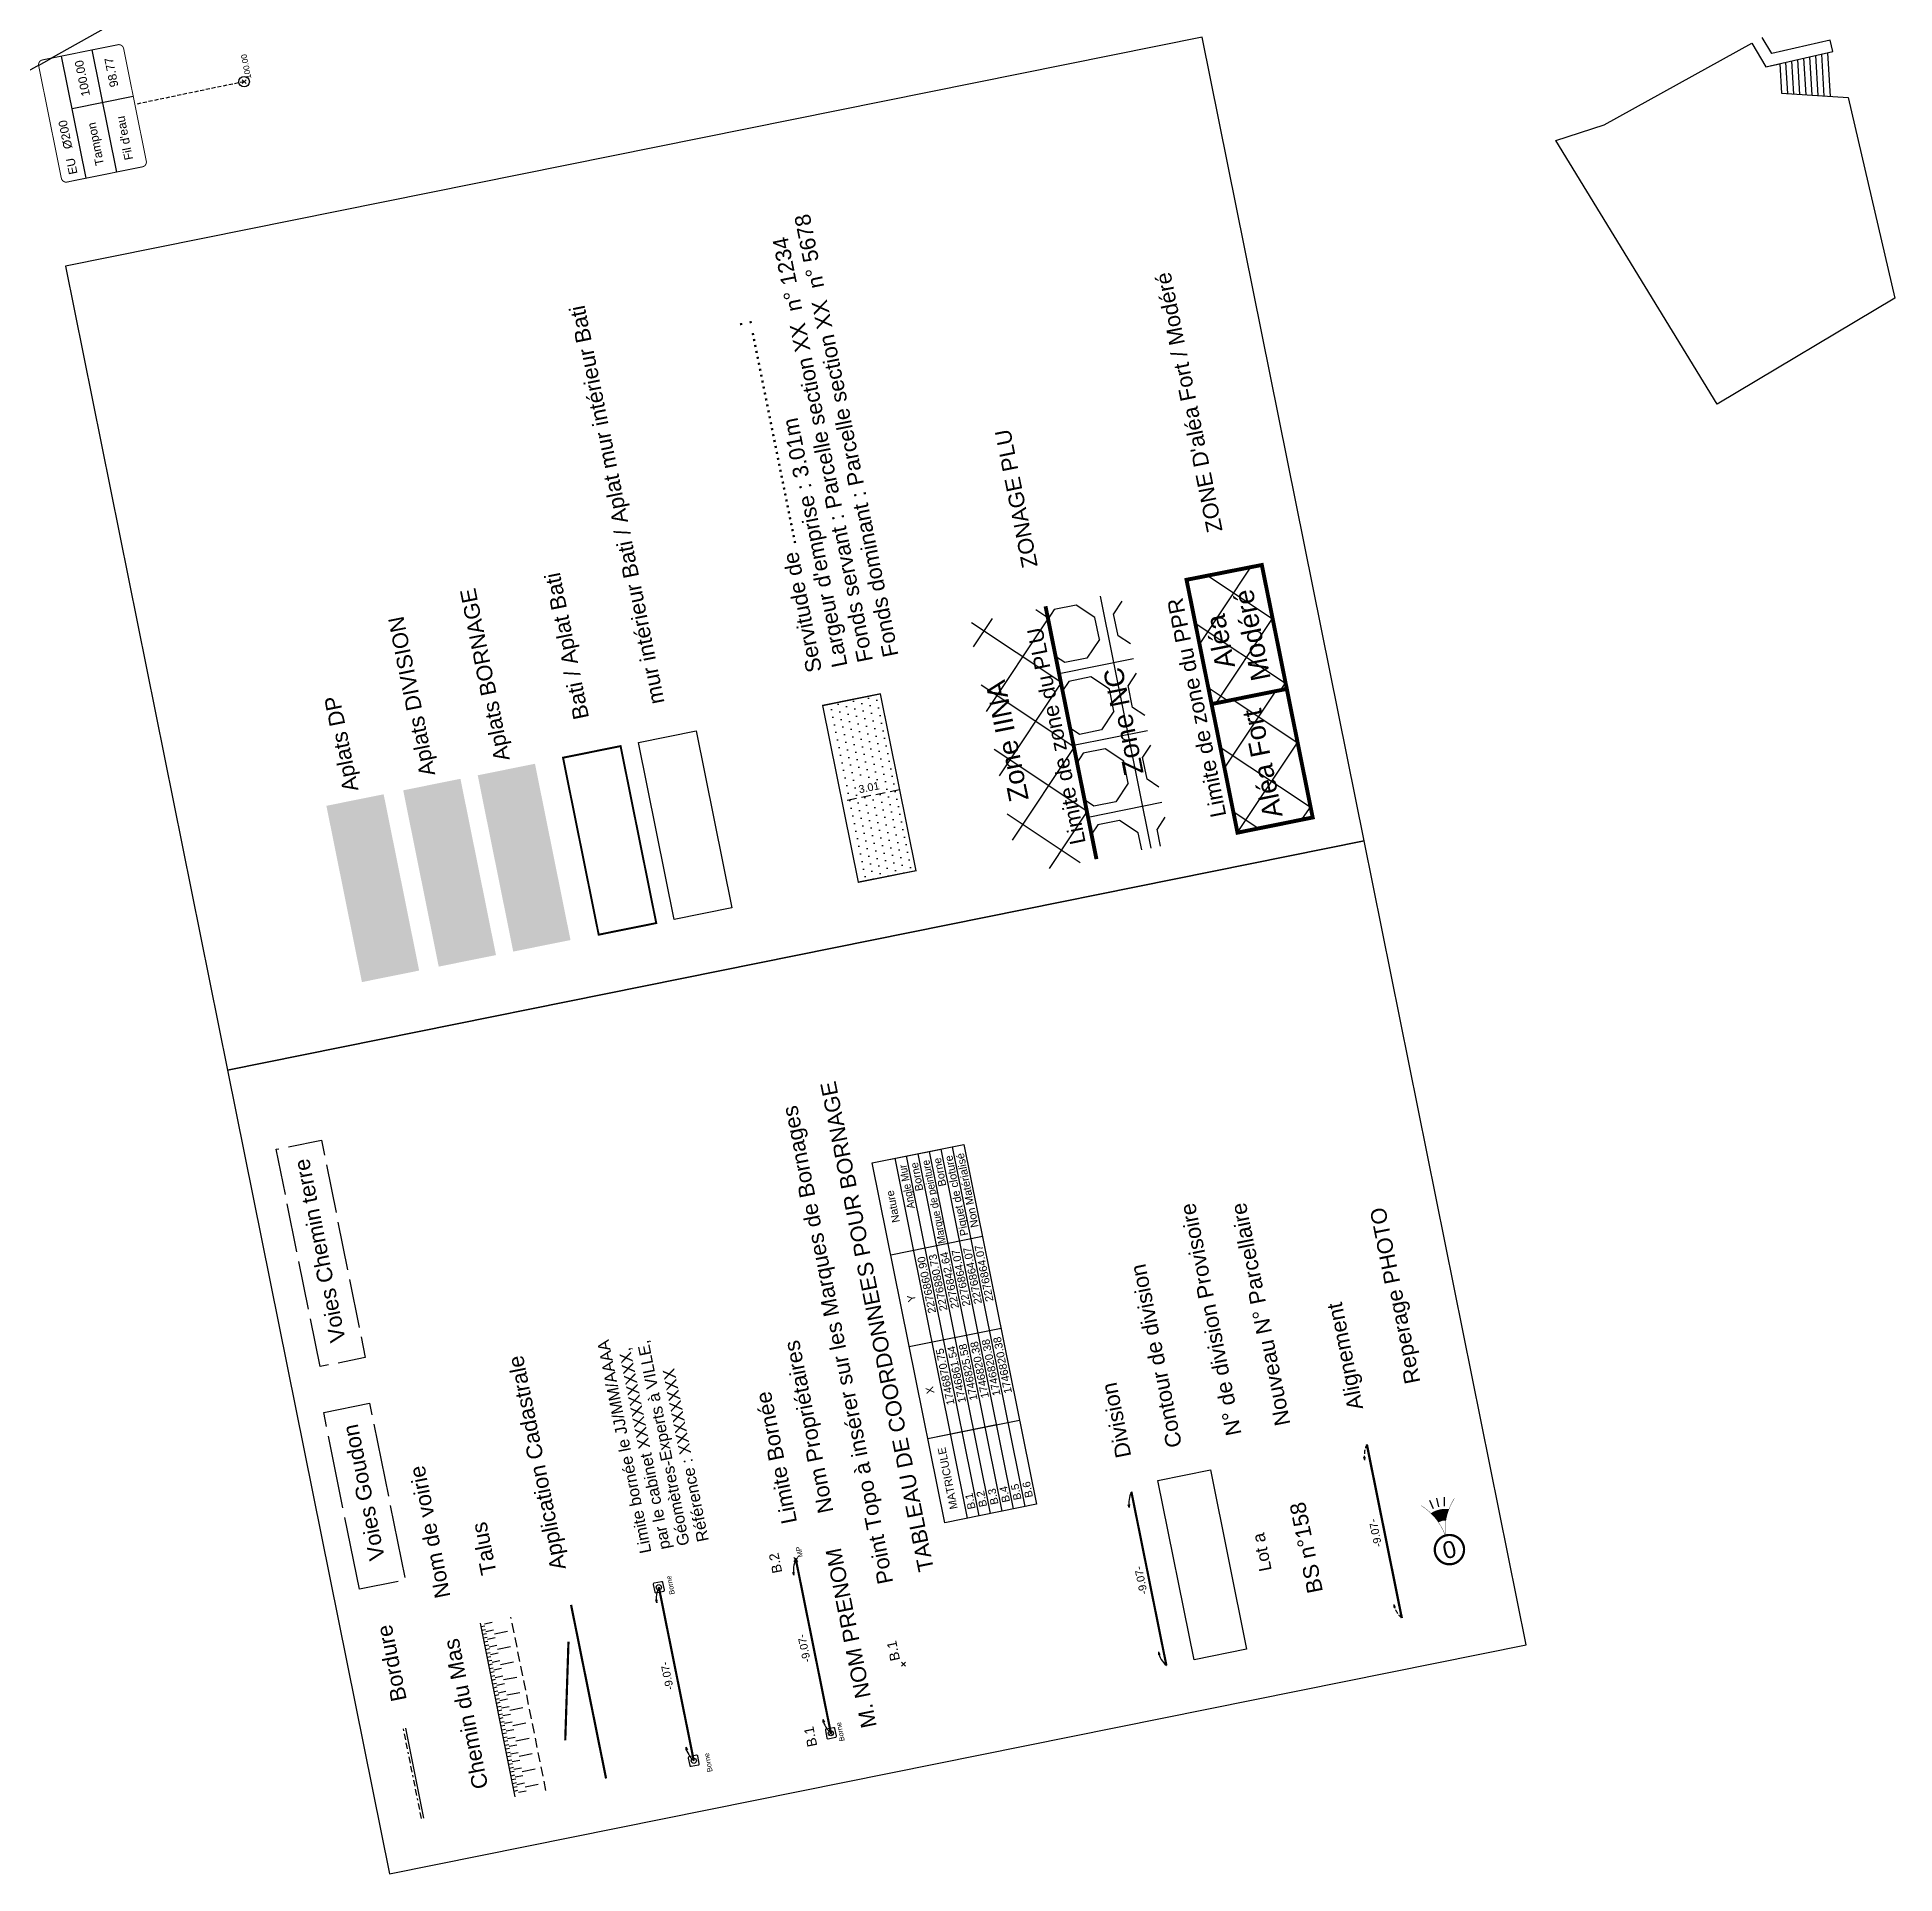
# Model space of a CAD drawing. Extents: x 947 to 1126, y 1788 to 2053.
# Drawn here: x 948.1 to 1043.3, y 1787.9 to 1882 of the extents above; entities that cross this region are included whole.
import ezdxf
from ezdxf.enums import TextEntityAlignment as Align

# ---------------------------------------------------------------- set-up
doc = ezdxf.new("R2010")
doc.units = 0
doc.header["$LTSCALE"] = 2.5
doc.header["$PDMODE"] = 3
doc.header["$PDSIZE"] = 0.1
for name, pattern in [('Bordchaussee', [1.7, 1.5, -0.2]), ('Bordchemin', [1.2, 1, -0.2]), ('BORDURE', [44.45, 12.7, -6.35, 12.7, -6.35, 0, -6.35]), ('CACH200', [0.12, 0.08, -0.04]), ('CACH500', [0.3, 0.2, -0.1]), ('CONTINU', [0]), ('FANTOME', [63.5, 31.75, -6.35, 6.35, -6.35, 6.35, -6.35])]:
    doc.linetypes.add(name, pattern=pattern)
for name, color, linetype in [('F_Bornage_Alignement', 4, 'CACH200'), ('F_Bornage_Bornes', 1, 'Continuous'), ('F_Bornage_Bornes Nouvelles', 1, 'Continuous'), ('F_Bornage_Cotation', 1, 'Continuous'), ('F_Bornage_Hachures', 7, 'Continuous'), ('F_Bornage_Limite', 1, 'Continuous'), ('F_Bornage_Nature du point', 1, 'Continuous'), ('F_Bornage_Tableau de coordonnées', 7, 'Continuous'), ('F_Bornage_Textes', 7, 'Continuous'), ('F_Cadastre_application', 252, 'FANTOME'), ('F_Cadastre_Propriétaires', 252, 'Continuous'), ('F_Division_Contours', 51, 'Continuous'), ('F_Division_Cotation', 5, 'Continuous'), ('F_Division_Hachures', 7, 'Continuous'), ('F_Division_Limite', 5, 'Continuous'), ('F_Division_Textes', 7, 'Continuous'), ('F_DP_Hachures', 7, 'Continuous'), ('F_Servitude_Contours', 255, 'Continuous'), ('F_Servitude_Cotation', 103, 'CACH500'), ('F_Servitude_Hachures', 103, 'Continuous'), ('F_Servitude_Limite', 103, 'Continuous'), ('F_Servitude_Textes', 103, 'Continuous'), ('PBO', 7, 'Continuous'), ('T_Bati', 7, 'Continuous'), ('T_Bordures_trottoir', 7, 'Continuous'), ('T_PHOTOS', 76, 'Continuous'), ('T_RES_EU_SYMBOLE', 6, 'Continuous'), ('T_RES_EU_TEXTE', 6, 'Continuous'), ('T_Talus_barbules', 32, 'Continuous'), ('T_Talus_crête', 34, 'Continuous'), ('T_Talus_Pied', 34, 'CACH500'), ('T_Textes', 7, 'Continuous'), ('T_Voies_Chemin', 7, 'Bordchemin'), ('T_Voies_Goudron', 7, 'Bordchaussee'), ('U_PLU_Hachures', 200, 'Continuous'), ('U_PLU_Limite', 200, 'Continuous'), ('U_PLU_Texte', 200, 'Continuous'), ('U_PPR_Hachures', 164, 'Continuous'), ('U_PPR_Limite', 164, 'Continuous'), ('U_PPR_Texte', 164, 'Continuous')]:
    doc.layers.add(name, color=color, linetype=linetype)
for name, color, linetype, lineweight in [('T_Végétaux', 65, 'Continuous', 0), ('TOPOALT', 7, 'Continuous', 0), ('TOPOJIS', 7, 'Continuous', 0)]:
    doc.layers.add(name, color=color, linetype=linetype, lineweight=lineweight)
doc.styles.add('Arial', font='arial.ttf')
doc.styles.add('Arial 2.0', font='arial.ttf', dxfattribs={"width": 0.99, "height": 0.4})

msp = doc.modelspace()

# ---------------------------------------------------------------- texts
at = {"layer": 'F_Bornage_Alignement', "color": 7, "ltscale": 2, "style": 'Arial'}
msp.add_text('Alignement', height=0.8, rotation=101.39656, dxfattribs=at).set_placement((1016.066, 1811.779))
at = {"layer": 'F_Bornage_Alignement', "style": 'Arial 2.0'}
msp.add_text('-9.07-', height=0.4, rotation=101.39656, dxfattribs=at).set_placement((1016.882, 1805.432), align=Align.CENTER)
at = {"layer": 'F_Bornage_Bornes', "style": 'Arial'}
msp.add_text('Point Topo à insérer sur les Marques de Bornages', height=0.8, rotation=101.39656, dxfattribs=at).set_placement((991.988, 1802.866))
at = {"layer": 'F_Bornage_Cotation', "style": 'Arial 2.0'}
msp.add_text('-9.07-', height=0.4, rotation=101.39656, dxfattribs=at).set_placement((987.613, 1799.532), align=Align.CENTER)
at = {"layer": 'F_Bornage_Cotation', "color": 3, "style": 'Arial 2.0'}
msp.add_text('-9.07-', height=0.4, rotation=101.39656, dxfattribs=at).set_placement((980.591, 1798.117), align=Align.CENTER)
at = {"layer": 'F_Bornage_Hachures', "color": 7, "style": 'Arial'}
msp.add_text('Aplats BORNAGE', height=0.8, rotation=101.39656, dxfattribs=at).set_placement((972.341, 1845.02))
at = {"layer": 'F_Bornage_Limite', "color": 7, "ltscale": 0.5, "style": 'Arial'}
msp.add_text('Limite Bornée', height=0.8, rotation=101.39656, dxfattribs=at).set_placement((985.988, 1809.251), align=Align.MIDDLE_CENTER)
at = {"layer": 'F_Bornage_Nature du point', "color": 1, "style": 'Arial'}
for s, p in [('MP', (987.358, 1804.184)), ('Borne', (989.497, 1794.755))]:
    msp.add_text(s, height=0.2646, rotation=101.53663, dxfattribs=at).set_placement(p)
at = {"layer": 'F_Bornage_Nature du point', "color": 3, "style": 'Arial'}
for p in [(980.794, 1802.271), (982.733, 1793.179)]:
    msp.add_text('Borne', height=0.2646, rotation=101.53663, dxfattribs=at).set_placement(p)
at = {"layer": 'F_Bornage_Tableau de coordonnées', "style": 'Arial'}
for s, height, p in [('TABLEAU DE COORDONNEES POUR BORNAGE', 0.8, (994.075, 1803.513)), ('B.1', 0.4, (996.206, 1806.651)), ('B.2', 0.4, (996.794, 1806.769)), ('B.3', 0.4, (997.382, 1806.888)), ('B.4', 0.4, (997.97, 1807.006)), ('B.5', 0.4, (998.559, 1807.125)), ('B.6', 0.4, (999.147, 1807.244))]:
    msp.add_text(s, height=height, rotation=101.39656, dxfattribs=at).set_placement(p)
for s, p in [('Borne', (994.414, 1824.651)), ('Piquet de cloture', (995.002, 1824.77)), ('Non Matérialisé', (995.59, 1824.889)), ('Borne', (993.237, 1824.414)), ('2276864.07', (995.362, 1819.946)), ('2276864.07', (995.95, 1820.065)), ('2276864.07', (996.539, 1820.183)), ('2276860.90', (993.598, 1819.59)), ('2276880.73', (994.186, 1819.709)), ('2276842.64', (994.774, 1819.828)), ('1746825.58', (995.722, 1815.122)), ('1746820.38', (996.311, 1815.241)), ('1746820.38', (996.899, 1815.359)), ('1746820.38', (997.487, 1815.478)), ('1746870.75', (994.546, 1814.885)), ('1746861.54', (995.134, 1815.004))]:
    msp.add_text(s, height=0.4, rotation=101.39656, dxfattribs=at).set_placement(p, align=Align.RIGHT)
at = {"layer": 'F_Bornage_Tableau de coordonnées', "style": 'Arial', "width": 0.9}
for s, p in [('Angle Mur', (992.649, 1824.296)), ('Marque de peinture', (993.826, 1824.533))]:
    msp.add_text(s, height=0.4, rotation=101.39656, dxfattribs=at).set_placement(p, align=Align.RIGHT)
at = {"layer": 'F_Bornage_Tableau de coordonnées', "style": 'Arial'}
for s, p in [('Nature', (991.966, 1822.118)), ('Y', (992.915, 1817.413)), ('X', (993.863, 1812.707)), ('MATRICULE', (994.772, 1808.198))]:
    msp.add_text(s, height=0.4, rotation=101.39656, dxfattribs=at).set_placement(p, align=Align.MIDDLE_CENTER)
at = {"layer": 'F_Bornage_Textes', "color": 7, "insert": (977.856, 1810.013), "char_height": 0.6, "width": 11.66252, "attachment_point": 2, "rotation": 101.39656, "style": 'Arial'}
msp.add_mtext('\\pxql;Limite bornée le JJ/MM/AAAA par le cabinet XXXXXXXXX, Géomètres-Experts à VILLE, Référence : XXXXXXXX', dxfattribs=at)
at = {"layer": 'F_Cadastre_application', "color": 7, "ltscale": 0.05, "style": 'Arial'}
for s, p in [('Voies Chemin terre', (962.597, 1819.861)), ('Application Cadastrale', (973.718, 1808.986)), ('Bordure', (966.277, 1798.727))]:
    msp.add_text(s, height=0.8, rotation=101.39656, dxfattribs=at).set_placement(p, align=Align.MIDDLE_CENTER)
at = {"layer": 'F_Cadastre_Propriétaires', "color": 7, "linetype": 'CONTINU', "style": 'Arial'}
msp.add_text('Nom Propriétaires', height=0.8, rotation=101.39656, dxfattribs=at).set_placement((988.272, 1810.955), align=Align.BOTTOM_CENTER)
at = {"layer": 'F_Cadastre_Propriétaires', "linetype": 'CONTINU', "style": 'Arial'}
msp.add_text('M. NOM PRENOM', height=0.8, rotation=101.39656, dxfattribs=at).set_placement((990.452, 1800.137), align=Align.BOTTOM_CENTER)
at = {"layer": 'F_Division_Cotation', "style": 'Arial 2.0'}
msp.add_text('-9.07-', height=0.4, rotation=101.39656, dxfattribs=at).set_placement((1004.869, 1803.01), align=Align.CENTER)
at = {"layer": 'F_Division_Hachures', "color": 7, "style": 'Arial'}
msp.add_text('Aplats DIVISION', height=0.8, rotation=101.39656, dxfattribs=at).set_placement((968.523, 1844.25))
at = {"layer": 'F_Division_Limite', "color": 7, "ltscale": 0.5, "style": 'Arial'}
for s, p in [('Contour de division', (1006.783, 1809.855)), ('Division', (1004.184, 1809.331))]:
    msp.add_text(s, height=0.8, rotation=101.39656, dxfattribs=at).set_placement(p)
at = {"layer": 'F_Division_Textes', "color": 7, "ltscale": 0.5, "style": 'Arial'}
for s, p in [('N° de division Provisoire ', (1009.833, 1810.47)), ('Nouveau N° Parcellaire', (1012.339, 1810.975))]:
    msp.add_text(s, height=0.8, rotation=101.39656, dxfattribs=at).set_placement(p)
at = {"layer": 'F_Division_Textes', "linetype": 'CONTINU', "style": 'Arial'}
for s, height, p in [('BS n°158', 0.8, (1013.77, 1804.766)), ('Lot a', 0.64, (1011.369, 1804.509))]:
    msp.add_text(s, height=height, rotation=101.39656, dxfattribs=at).set_placement(p, align=Align.BOTTOM_CENTER)
at = {"layer": 'F_DP_Hachures', "color": 7, "style": 'Arial'}
msp.add_text('Aplats DP', height=0.8, rotation=101.39656, dxfattribs=at).set_placement((964.587, 1843.457))
at = {"layer": 'F_Servitude_Cotation', "style": 'Arial 2.0', "width": 0.99}
msp.add_text('3.01', height=0.4, rotation=11.39656, dxfattribs=at).set_placement((990.7, 1843.784), align=Align.TOP_CENTER)
at = {"layer": 'F_Servitude_Textes', "color": 7, "insert": (987.552, 1849.404), "char_height": 0.8, "width": 23.31872, "attachment_point": 1, "rotation": 101.39656, "style": 'Arial'}
msp.add_mtext("Servitude de .................................... :\\PLargeur d'emprise : 3.01m\\PFonds servant : Parcelle section XX  n° 1234 Fonds dominant : Parcelle section XX  n° 5678", dxfattribs=at)
at = {"layer": 'T_Bati', "linetype": 'Continuous', "style": 'Arial'}
for s, p in [('mur intérieur Bati / Aplat mur intérieur Bati', (980.27, 1847.937)), ('Bati / Aplat Bati', (976.402, 1847.157))]:
    msp.add_text(s, height=0.8, rotation=101.39656, dxfattribs=at).set_placement(p)
at = {"layer": 'T_Talus_Pied', "color": 7, "style": 'Arial'}
msp.add_text('Talus', height=0.8, rotation=101.39656, dxfattribs=at).set_placement((971.007, 1804.595), align=Align.MIDDLE_CENTER)
at = {"layer": 'T_Textes', "style": 'Arial'}
msp.add_text('Nom de voirie', height=0.8, rotation=101.24666, dxfattribs=at).set_placement((968.238, 1805.446), align=Align.MIDDLE_CENTER)
msp.add_text('Chemin du Mas', height=0.8, rotation=101.24666, dxfattribs=at).set_placement((970.707, 1796.253), align=Align.BOTTOM_CENTER)
at = {"layer": 'T_Voies_Goudron', "color": 7, "ltscale": 0.05, "style": 'Arial'}
msp.add_text('Voies Goudon', height=0.8, rotation=101.39656, dxfattribs=at).set_placement((964.85, 1807.474), align=Align.MIDDLE_CENTER)
at = {"layer": 'T_Végétaux', "color": 7, "style": 'Arial'}
msp.add_text('Reperage PHOTO', height=0.8, rotation=101.39656, dxfattribs=at).set_placement((1018.993, 1813.123))
at = {"layer": 'U_PLU_Texte', "color": 7, "style": 'Arial'}
msp.add_text('ZONAGE PLU', height=0.8, rotation=101.39656, dxfattribs=at).set_placement((999.39, 1854.928))
at = {"layer": 'U_PLU_Texte', "linetype": 'CACH500', "style": 'Arial'}
for s, height, p in [('Limite de zone du PLU', 0.8, (1001.848, 1840.754)), ('Zone NC', 1, (1004.818, 1844.324)), ('Zone IINA', 1, (998.93, 1842.977))]:
    msp.add_text(s, height=height, rotation=101.39653, dxfattribs=at).set_placement(p)
at = {"layer": 'U_PPR_Texte', "color": 7, "style": 'Arial'}
msp.add_text("ZONE D'aléa Fort / Modéré", height=0.8, rotation=101.39656, dxfattribs=at).set_placement((1008.861, 1856.737))
at = {"layer": 'U_PPR_Texte', "linetype": 'CACH500', "style": 'Arial'}
for s, height, p in [('Limite de zone du PPR', 0.8, (1009.051, 1842.144)), ('Aléa Fort', 1, (1011.94, 1842.127))]:
    msp.add_text(s, height=height, rotation=101.39653, dxfattribs=at).set_placement(p)
at = {"layer": 'U_PPR_Texte', "color": 30, "insert": (1008.703, 1848.692), "char_height": 1, "width": 4.61846, "attachment_point": 1, "rotation": 101.39653, "style": 'Arial'}
msp.add_mtext('\\pxqc;Aléa Modéré', dxfattribs=at)

# ---------------------------------------------------------------- blocks, each defined once
blk = doc.blocks.new('oeil')
blk.add_hatch(color=256).paths.add_polyline_path([(1.323, 0.361, -0.04472), (1, 0.186, -0.134369), (1.006, -0.08, -0.04472), (1.335, -0.243, 0.180172)])
at = {"const_width": 0.0115, "flags": 128}
for points in [[(0.518, 0.043, 0.161005), (1.66, 0.643)], [(1.683, -0.511, 0.161005), (0.518, 0.043)]]:
    blk.add_lwpolyline(points, format="xyb", dxfattribs=at)
at = {"const_width": 0.0769, "flags": 128}
blk.add_lwpolyline([(-0.01, 0.5, 1), (0.01, -0.5, 1)], format="xyb", close=True, dxfattribs=at)
at = {"flags": 128}
for points in [[(1.475, 0.255), (1.777, 0.321)], [(1.498, 0.063), (1.808, 0.069)], [(1.483, -0.13), (1.788, -0.185)]]:
    blk.add_lwpolyline(points, dxfattribs=at)
for radius, start, end in [(0.503, 345.84546, 16.45725), (0.865, 340.72436, 21.57835)]:
    blk.add_arc((0.518, 0.043), radius, start, end)
at = {"style": 'Arial'}
blk.add_attdef('NUMERO', text='', height=0.577, rotation=271.15135, dxfattribs=at).set_placement((0, 0), align=Align.MIDDLE)
blk = doc.blocks.new('u014')
at = {"color": 0}
blk.add_line((0, 0), (0, 0), dxfattribs=at)
blk.add_circle((0, 0), 0.3, dxfattribs=at)
blk = doc.blocks.new('PointTopo')
at = {"color": 0}
blk.add_point((0, 0), dxfattribs=at)
at = {"layer": 'TOPOALT', "style": 'Arial'}
blk.add_attdef('ALT', (0.125, -0.125), '', height=0.375, dxfattribs=at)
blk = doc.blocks.new('Flèche gauche')
at = {"color": 0}
for q in [(0.611, 0.288), (0.617, 0.215)]:
    blk.add_line((0.767, 0.264), q, dxfattribs=at)
blk.add_arc((0.77, -0.993), 1.257, 90.16687, 127.79374, dxfattribs=at)
blk = doc.blocks.new('Flèche droite')
at = {"color": 0}
for q in [(-0.611, 0.288), (-0.617, 0.215)]:
    blk.add_line((-0.767, 0.264), q, dxfattribs=at)
blk.add_arc((-0.77, -0.993), 1.257, 52.20626, 89.83313, dxfattribs=at)
blk = doc.blocks.new('T009')
at = {"color": 0}
for p, q in [((-0.1, 0), (-0.25, 0)), ((0, 0.1), (0, 0.25)), ((0, 0), (0, 0)), ((0.1, 0), (0.25, 0)), ((0, -0.1), (0, -0.25))]:
    blk.add_line(p, q, dxfattribs=at)
blk.add_circle((0, 0), 0.1, dxfattribs=at)
blk = doc.blocks.new('t026')
at = {"color": 0}
blk.add_lwpolyline([(0.166263, -0.126408), (0.166415, 0.126208, 0.414214), (0.126408, 0.166263), (-0.126208, 0.166415, 0.414214), (-0.166263, 0.126408), (-0.166415, -0.126208, 0.414214), (-0.126408, -0.166263), (0.126208, -0.166415, 0.414214)], format="xyb", close=True, dxfattribs=at)
at = {"const_width": 0.00005}
blk.add_lwpolyline([(-0.000025, 0, 1), (0.000025, 0, 1)], format="xyb", close=True, dxfattribs=at)
at = {"color": 0}
blk.add_circle((0, 0), 0.08865, dxfattribs=at)
blk = doc.blocks.new('Cadre_reseau')
blk.add_wipeout([(-6.38, -3.94), (-6.25, -4.28), (-5.88, -4.44), (5.88, -4.44), (6.28, -4.27), (6.38, -3.94), (6.38, 3.94), (6.23, 4.3), (5.88, 4.44), (-5.88, 4.44), (-6.23, 4.28), (-6.38, 3.94)])
at = {"linetype": 'Continuous', "const_width": 0.1, "flags": 128}
blk.add_lwpolyline([(6.38, -3.94), (6.38, 3.94, 0.414213), (5.88, 4.44), (-5.88, 4.44, 0.414203), (-6.38, 3.94), (-6.38, -3.94, 0.414224), (-5.88, -4.44), (5.88, -4.44, 0.414214)], format="xyb", close=True, dxfattribs=at)
at = {"linetype": 'Continuous', "flags": 128}
for points in [[(-6.38, 1.94), (6.38, 1.94)], [(0.87, -4.44), (0.87, 1.94)], [(-6.38, -1.25), (6.38, -1.25)]]:
    blk.add_lwpolyline(points, dxfattribs=at)
at = {"style": 'Arial'}
blk.add_text("Fil d'eau", height=0.875, rotation=359.998, dxfattribs=at).set_placement((-5.42, -3.16))
at = {"color": 0, "style": 'Arial'}
for tag, p in [('TYPE', (-5.74, 2.72)), ('000', (-3.08, 2.72))]:
    blk.add_attdef(tag, p, '', height=0.875, rotation=360, dxfattribs=at)
at = {"style": 'Arial'}
for tag, p in [('TAMPON', (-3.14, 0.31)), ('ALT', (3.73, 0.31)), ('FE', (3.73, -2.73))]:
    blk.add_attdef(tag, text='', height=0.875, rotation=360, dxfattribs=at).set_placement(p, align=Align.MIDDLE_CENTER)

# ---------------------------------------------------------------- hatches: boundary and pattern name
at = {"layer": 'F_Bornage_Hachures'}
h = msp.add_hatch(color=131, dxfattribs=at)
h.dxf.hatch_style = 1
h.paths.add_polyline_path([(970.695, 1844.208), (971.124, 1842.079), (974.057, 1842.671), (973.628, 1844.799)])
h = msp.add_hatch(color=231, dxfattribs=at)
h.dxf.hatch_style = 1
h.paths.add_polyline_path([(971.124, 1842.079), (971.588, 1839.779), (974.521, 1840.37), (974.057, 1842.671)])
h = msp.add_hatch(color=101, dxfattribs=at)
h.dxf.hatch_style = 1
h.paths.add_polyline_path([(971.588, 1839.779), (972.091, 1837.284), (975.024, 1837.876), (974.521, 1840.37)])
h = msp.add_hatch(color=31, dxfattribs=at)
h.dxf.hatch_style = 1
h.paths.add_polyline_path([(972.091, 1837.284), (972.515, 1835.178), (975.448, 1835.769), (975.024, 1837.876)])
at = {"layer": 'F_Division_Hachures'}
h = msp.add_hatch(color=131, dxfattribs=at)
h.dxf.hatch_style = 1
h.paths.add_polyline_path([(966.877, 1843.438), (967.306, 1841.31), (970.239, 1841.901), (969.81, 1844.029)])
h = msp.add_hatch(color=231, dxfattribs=at)
h.dxf.hatch_style = 1
h.paths.add_polyline_path([(967.306, 1841.31), (967.769, 1839.01), (970.703, 1839.601), (970.239, 1841.901)])
h = msp.add_hatch(color=101, dxfattribs=at)
h.dxf.hatch_style = 1
h.paths.add_polyline_path([(967.769, 1839.01), (968.272, 1836.515), (971.206, 1837.106), (970.703, 1839.601)])
h = msp.add_hatch(color=31, dxfattribs=at)
h.dxf.hatch_style = 1
h.paths.add_polyline_path([(968.272, 1836.515), (968.697, 1834.408), (971.63, 1834.999), (971.206, 1837.106)])
at = {"layer": 'F_DP_Hachures'}
h = msp.add_hatch(color=131, dxfattribs=at)
h.dxf.hatch_style = 1
h.paths.add_polyline_path([(962.942, 1842.645), (963.371, 1840.516), (966.304, 1841.108), (965.875, 1843.236)])
h = msp.add_hatch(color=231, dxfattribs=at)
h.dxf.hatch_style = 1
h.paths.add_polyline_path([(963.371, 1840.516), (963.834, 1838.216), (966.768, 1838.808), (966.304, 1841.108)])
h = msp.add_hatch(color=101, dxfattribs=at)
h.dxf.hatch_style = 1
h.paths.add_polyline_path([(963.834, 1838.216), (964.337, 1835.721), (967.27, 1836.313), (966.768, 1838.808)])
h = msp.add_hatch(color=31, dxfattribs=at)
h.dxf.hatch_style = 1
h.paths.add_polyline_path([(964.337, 1835.721), (964.762, 1833.615), (967.695, 1834.206), (967.27, 1836.313)])
at = {"layer": 'F_Servitude_Hachures'}
h = msp.add_hatch(dxfattribs=at)
h.set_pattern_fill('DOTS', color=256, scale=0.25, angle=101.39656)
h.set_pattern_definition([(101.39656, (908.61575, 1867.84884), (-0.4282608, 0.116103), [0, -0.396875])])
h.paths.add_polyline_path([(988.377, 1847.753), (990.194, 1838.741), (993.127, 1839.332), (991.308, 1848.355)])
at = {"layer": 'U_PLU_Hachures'}
h = msp.add_hatch(dxfattribs=at)
h.set_pattern_fill('POS', color=256, scale=0.75, angle=101.39656)
h.set_pattern_definition([(101.3966, (886.1826, 1956.4425), (-3.67606, -0.740995), []), (191.3966, (886.1826, 1956.4425), (0.740995, -3.67606), []), (101.3966, (885.446, 1957.621), (-3.67606, -0.740995), [1.14805, -2.60195]), (101.3966, (882.729, 1957.0735), (-3.67606, -0.740995), [1.14805, -2.60195]), (146.3966, (885.219, 1958.7466), (-2.93507, -4.41706), [1.14805, -4.15525]), (146.3966, (883.685, 1956.438), (-2.93507, -4.41706), [1.14805, -4.15525]), (146.3966, (881.543, 1958.0056), (-2.93507, -4.41706), [1.14805, -4.15525]), (146.3966, (880.009, 1955.697), (-2.93507, -4.41706), [1.14805, -4.15525]), (191.3966, (884.263, 1959.382), (0.740995, -3.67606), [1.14805, -2.60195]), (191.3966, (884.8106, 1956.665), (0.740995, -3.67606), [1.14805, -2.60195]), (236.3966, (883.1375, 1959.155), (4.41706, -2.93507), [1.14805, -4.15525]), (236.3966, (885.446, 1957.621), (4.41706, -2.93507), [1.14805, -4.15525]), (236.3966, (879.4615, 1958.414), (4.41706, -2.93507), [1.14805, -4.15525]), (236.3966, (881.77, 1956.88), (4.41706, -2.93507), [1.14805, -4.15525])])
h.paths.add_polyline_path([(1002.397, 1839.914), (999.794, 1852.824), (1003.609, 1853.593), (1006.177, 1840.676)])
h = msp.add_hatch(dxfattribs=at)
h.set_pattern_fill('ANSI37', color=256, scale=0.75, angle=101.39656)
h.set_pattern_definition([(146.3966, (886.1826, 1956.4425), (-1.317883, -1.983315), []), (236.3966, (886.1826, 1956.4425), (1.983315, -1.317883), [])])
h.paths.add_polyline_path([(1002.397, 1839.914), (999.8, 1852.797), (995.846, 1852), (998.443, 1839.117)])
at = {"layer": 'U_PPR_Hachures'}
h = msp.add_hatch(dxfattribs=at)
h.set_pattern_fill('ANSI37', color=30, scale=0.75, angle=101.39656)
h.set_pattern_definition([(146.3966, (905.7076, 1873.868), (-1.31788, -1.983315), []), (236.3966, (905.7076, 1873.868), (1.983315, -1.31788), [])])
h.paths.add_polyline_path([(1008.294, 1847.857), (1007.014, 1854.204), (1010.868, 1854.981), (1012.147, 1848.634)])
h = msp.add_hatch(dxfattribs=at)
h.set_pattern_fill('ANSI37', color=256, scale=0.75, angle=101.39656)
h.set_pattern_definition([(146.3966, (906.987, 1867.5205), (-1.31788, -1.983315), []), (236.3966, (906.987, 1867.5205), (1.983315, -1.31788), [])])
h.paths.add_polyline_path([(1009.622, 1841.27), (1008.294, 1847.857), (1012.147, 1848.634), (1013.402, 1842.032)])

# ---------------------------------------------------------------- linework, layer by layer
at = {"linetype": 'CONTINU'}
for points in [[(1016.106, 1840.846), (1007.807, 1882.018), (949.578, 1870.281), (957.877, 1829.109)], [(1024.405, 1799.674), (1016.106, 1840.846), (957.877, 1829.109), (966.176, 1787.937)]]:
    msp.add_lwpolyline(points, close=True, dxfattribs=at)
at = {"layer": 'F_Bornage_Alignement', "ltscale": 2, "const_width": 0.12, "flags": 128}
msp.add_lwpolyline([(1018.041, 1801.038), (1016.249, 1809.931)], dxfattribs=at)
at = {"layer": 'F_Bornage_Limite', "ltscale": 0.5, "const_width": 0.113, "flags": 128}
msp.add_lwpolyline([(988.788, 1795.142), (986.996, 1804.035)], dxfattribs=at)
at = {"layer": 'F_Bornage_Limite', "color": 3, "ltscale": 0.5, "const_width": 0.113, "flags": 128}
msp.add_lwpolyline([(981.767, 1793.726), (979.974, 1802.62)], dxfattribs=at)
at = {"layer": 'F_Bornage_Tableau de coordonnées'}
for p, q in [((990.904, 1824.352), (994.433, 1825.063)), ((995.795, 1806.16), (992.08, 1824.589)), ((996.383, 1806.278), (992.668, 1824.708)), ((996.971, 1806.397), (993.256, 1824.826)), ((997.559, 1806.515), (993.845, 1824.945)), ((998.148, 1806.634), (994.433, 1825.063)), ((998.736, 1806.753), (995.021, 1825.182)), ((991.852, 1819.647), (996.557, 1820.595)), ((992.801, 1814.941), (997.506, 1815.89)), ((993.749, 1810.236), (998.454, 1811.184)), ((993.749, 1810.236), (997.278, 1810.947))]:
    msp.add_line(p, q, dxfattribs=at)
at = {"layer": 'F_Bornage_Tableau de coordonnées', "flags": 128}
msp.add_lwpolyline([(994.619, 1805.923), (990.904, 1824.352), (995.609, 1825.3), (999.324, 1806.871)], close=True, dxfattribs=at)
at = {"layer": 'F_Cadastre_application', "ltscale": 0.05, "const_width": 0.113, "flags": 128}
msp.add_lwpolyline([(977.271, 1792.82), (975.478, 1801.713)], dxfattribs=at)
at = {"layer": 'F_Division_Contours', "flags": 128}
msp.add_lwpolyline([(1007.397, 1798.903), (1005.547, 1808.083), (1008.239, 1808.626), (1010.089, 1799.445)], close=True, dxfattribs=at)
at = {"layer": 'F_Division_Limite', "ltscale": 0.5, "const_width": 0.113, "flags": 128}
msp.add_lwpolyline([(1005.979, 1798.607), (1004.186, 1807.5)], dxfattribs=at)
at = {"layer": 'F_Division_Limite', "color": 3, "ltscale": 0.5, "const_width": 0.113, "flags": 128}
msp.add_lwpolyline([(975.179, 1794.771), (975.345, 1799.831)], dxfattribs=at)
at = {"layer": 'F_Servitude_Contours', "linetype": 'Continuous', "flags": 128}
msp.add_lwpolyline([(990.197, 1838.726), (988.37, 1847.791), (991.318, 1848.385), (993.146, 1839.32)], close=True, dxfattribs=at)
at = {"layer": 'F_Servitude_Cotation'}
msp.add_line((992.311, 1843.462), (989.362, 1842.868), dxfattribs=at)
at = {"layer": 'F_Servitude_Limite', "const_width": 0.06, "flags": 128}
msp.add_lwpolyline([(991.318, 1848.385), (993.146, 1839.32), (990.197, 1838.726), (988.37, 1847.791)], close=True, dxfattribs=at)
at = {"layer": 'PBO', "flags": 128}
for points in [[(1028.405, 1877.53), (1035.979, 1881.713), (1036.697, 1880.497), (1037.409, 1880.658), (1037.502, 1879.148), (1040.902, 1878.919), (1043.301, 1868.649), (1034.205, 1863.22), (1025.925, 1876.733), (1028.405, 1877.53)], [(1035.979, 1881.713), (1036.697, 1880.497), (1040.127, 1881.275), (1039.994, 1881.861), (1036.991, 1881.179), (1036.502, 1882.006)]]:
    msp.add_lwpolyline(points, dxfattribs=at)
at = {"layer": 'PBO'}
for points in [[(1037.814, 1879.127), (1037.715, 1880.728)], [(1038.126, 1879.106), (1038.021, 1880.797)], [(1038.438, 1879.085), (1038.328, 1880.867)], [(1038.75, 1879.064), (1038.634, 1880.937)], [(1039.062, 1879.043), (1038.94, 1881.006)], [(1039.373, 1879.022), (1039.246, 1881.076)], [(1039.685, 1879.001), (1039.553, 1881.145)], [(1039.997, 1878.98), (1039.859, 1881.215)]]:
    msp.add_lwpolyline(points, dxfattribs=at)
at = {"layer": 'T_Bati', "linetype": 'Continuous', "flags": 128}
msp.add_lwpolyline([(980.761, 1836.824), (978.934, 1845.889), (981.883, 1846.483), (983.71, 1837.418)], close=True, dxfattribs=at)
at = {"layer": 'T_Bati', "linetype": 'Continuous', "const_width": 0.1, "flags": 128}
msp.add_lwpolyline([(976.892, 1836.044), (975.065, 1845.109), (978.014, 1845.703), (979.841, 1836.638)], close=True, dxfattribs=at)
at = {"layer": 'T_Bordures_trottoir', "linetype": 'BORDURE', "ltscale": 0.01, "flags": 128}
msp.add_lwpolyline([(967.816, 1790.77), (966.886, 1795.382)], dxfattribs=at)
at = {"layer": 'T_Bordures_trottoir', "flags": 128}
msp.add_lwpolyline([(967.933, 1790.794), (967.004, 1795.406)], dxfattribs=at)
at = {"layer": 'T_RES_EU_TEXTE', "linetype": 'CACH200'}
msp.add_line((958.727, 1879.738), (950.957, 1878.114), dxfattribs=at)
at = {"layer": 'T_Talus_barbules'}
for p, q in [((971.039, 1800.745), (971.431, 1800.824)), ((970.863, 1800.607), (971.059, 1800.647)), ((970.902, 1800.411), (971.098, 1800.451)), ((970.942, 1800.215), (971.138, 1800.255)), ((970.981, 1800.019), (971.177, 1800.059)), ((971.021, 1799.823), (971.217, 1799.863)), ((971.118, 1800.353), (971.51, 1800.432)), ((971.197, 1799.961), (971.589, 1800.04)), ((971.549, 1800.236), (972.217, 1800.37)), ((971.06, 1799.627), (971.256, 1799.667)), ((971.1, 1799.431), (971.296, 1799.471)), ((971.139, 1799.235), (971.335, 1799.274)), ((971.179, 1799.039), (971.375, 1799.078)), ((971.218, 1798.843), (971.414, 1798.882)), ((971.276, 1799.569), (971.668, 1799.648)), ((971.355, 1799.176), (971.747, 1799.255)), ((971.708, 1799.452), (972.375, 1799.586)), ((971.258, 1798.647), (971.454, 1798.686)), ((971.297, 1798.451), (971.493, 1798.49)), ((971.337, 1798.255), (971.533, 1798.294)), ((971.376, 1798.059), (971.572, 1798.098)), ((971.434, 1798.784), (971.826, 1798.863)), ((971.513, 1798.392), (971.905, 1798.471)), ((971.592, 1798), (971.984, 1798.079)), ((971.866, 1798.667), (972.533, 1798.802)), ((972.024, 1797.883), (972.691, 1798.018)), ((971.416, 1797.863), (971.612, 1797.902)), ((971.455, 1797.666), (971.651, 1797.706)), ((971.495, 1797.47), (971.691, 1797.51)), ((971.534, 1797.274), (971.73, 1797.314)), ((971.574, 1797.078), (971.77, 1797.118)), ((971.671, 1797.608), (972.063, 1797.687)), ((971.75, 1797.216), (972.142, 1797.295)), ((972.182, 1797.099), (972.849, 1797.233)), ((971.613, 1796.882), (971.809, 1796.922)), ((971.653, 1796.686), (971.849, 1796.726)), ((971.692, 1796.49), (971.888, 1796.53)), ((971.732, 1796.294), (971.928, 1796.334)), ((971.771, 1796.098), (971.968, 1796.138)), ((971.829, 1796.824), (972.221, 1796.903)), ((971.908, 1796.432), (972.3, 1796.511)), ((971.987, 1796.04), (972.379, 1796.119)), ((972.34, 1796.315), (973.007, 1796.449)), ((971.811, 1795.902), (972.007, 1795.941)), ((971.85, 1795.706), (972.047, 1795.745)), ((971.89, 1795.51), (972.086, 1795.549)), ((971.93, 1795.314), (972.126, 1795.353)), ((971.969, 1795.118), (972.165, 1795.157)), ((972.066, 1795.647), (972.458, 1795.726)), ((972.145, 1795.255), (972.537, 1795.334)), ((972.498, 1795.53), (973.165, 1795.665)), ((972.009, 1794.922), (972.205, 1794.961)), ((972.048, 1794.726), (972.244, 1794.765)), ((972.088, 1794.53), (972.284, 1794.569)), ((972.127, 1794.334), (972.323, 1794.373)), ((972.167, 1794.137), (972.363, 1794.177)), ((972.224, 1794.863), (972.617, 1794.942)), ((972.303, 1794.471), (972.696, 1794.55)), ((972.382, 1794.079), (972.775, 1794.158)), ((972.656, 1794.746), (973.323, 1794.881)), ((972.206, 1793.941), (972.402, 1793.981)), ((972.246, 1793.745), (972.442, 1793.785)), ((972.285, 1793.549), (972.481, 1793.589)), ((972.325, 1793.353), (972.521, 1793.393)), ((972.364, 1793.157), (972.56, 1793.197)), ((972.462, 1793.687), (972.854, 1793.766)), ((972.541, 1793.295), (972.933, 1793.374)), ((972.814, 1793.962), (973.482, 1794.096)), ((972.972, 1793.178), (973.64, 1793.312)), ((972.404, 1792.961), (972.6, 1793.001)), ((972.443, 1792.765), (972.639, 1792.805)), ((972.483, 1792.569), (972.679, 1792.609)), ((972.522, 1792.373), (972.718, 1792.412)), ((972.562, 1792.177), (972.758, 1792.216)), ((972.62, 1792.903), (973.012, 1792.982)), ((972.699, 1792.51), (973.091, 1792.59)), ((973.13, 1792.393), (973.798, 1792.528)), ((972.778, 1792.118), (973.17, 1792.197))]:
    msp.add_line(p, q, dxfattribs=at)
at = {"layer": 'T_Talus_crête', "flags": 128}
msp.add_lwpolyline([(972.621, 1791.883), (970.829, 1800.776)], dxfattribs=at)
at = {"layer": 'T_Talus_Pied', "flags": 128}
msp.add_lwpolyline([(974.191, 1792.199), (972.398, 1801.092)], dxfattribs=at)
at = {"layer": 'T_Voies_Chemin', "flags": 128}
msp.add_lwpolyline([(962.619, 1813.916), (960.375, 1825.051), (962.688, 1825.517), (964.932, 1814.382)], close=True, dxfattribs=at)
at = {"layer": 'T_Voies_Goudron', "flags": 128}
msp.add_lwpolyline([(964.631, 1802.516), (962.804, 1811.576), (965.158, 1812.05), (966.984, 1802.99)], close=True, dxfattribs=at)
at = {"layer": 'U_PLU_Limite', "linetype": 'CACH500', "ltscale": 2, "const_width": 0.2, "flags": 128}
msp.add_lwpolyline([(999.786, 1852.865), (1002.397, 1839.914)], dxfattribs=at)
at = {"layer": 'U_PPR_Limite', "linetype": 'CACH500', "ltscale": 2, "const_width": 0.2, "flags": 128}
msp.add_lwpolyline([(1009.622, 1841.27), (1013.475, 1842.047), (1010.868, 1854.981), (1007.011, 1854.222)], close=True, dxfattribs=at)
msp.add_lwpolyline([(1008.294, 1847.857), (1012.147, 1848.634)], dxfattribs=at)

# ---------------------------------------------------------------- block references
at = {"layer": 'F_Bornage_Alignement', "rotation": 101.3965643591513}
for name, p in [('Flèche droite', (1016.249, 1809.931)), ('Flèche gauche', (1018.041, 1801.038))]:
    msp.add_blockref(name, p, dxfattribs=at)
at = {"layer": 'F_Bornage_Bornes'}
ref = msp.add_blockref('PointTopo', (986.996, 1804.035), dxfattribs=dict(at, rotation=317.0443508477522))
ref.add_attrib('MAT', 'B.2', (986.3, 1803.389), dxfattribs={"height": 0.5, "rotation": 101.39656, "style": 'Arial'})
at = {"layer": 'F_Bornage_Bornes', "color": 3, "xscale": 1.5, "yscale": 1.5, "zscale": 1.5, "rotation": 101.3965643591513}
for p in [(979.974, 1802.62), (981.767, 1793.726)]:
    msp.add_blockref('t026', p, dxfattribs=at)
at = {"layer": 'F_Bornage_Bornes'}
ref = msp.add_blockref('PointTopo', (992.508, 1798.681), dxfattribs=dict(at, rotation=317.0443508477522))
ref.add_attrib('MAT', 'B.1', (992.336, 1798.895), dxfattribs={"height": 0.5, "rotation": 101.39656, "style": 'Arial'})
ref = msp.add_blockref('PointTopo', (988.788, 1795.142), dxfattribs=dict(at, rotation=317.0443508477522))
ref.add_attrib('MAT', 'B.1', (988.093, 1794.496), dxfattribs={"height": 0.5, "rotation": 101.39656, "style": 'Arial'})
at = {"layer": 'F_Bornage_Bornes Nouvelles', "color": 1, "xscale": 0.3, "yscale": 0.3, "zscale": 0.3, "rotation": 101.3965643591513}
msp.add_blockref('T009', (986.996, 1804.035), dxfattribs=at)
at = {"layer": 'F_Bornage_Bornes Nouvelles', "xscale": 1.5, "yscale": 1.5, "zscale": 1.5, "rotation": 101.3965643591513}
msp.add_blockref('t026', (988.788, 1795.142), dxfattribs=at)
at = {"layer": 'F_Bornage_Cotation', "rotation": 101.3965643591513}
for name, p in [('Flèche droite', (986.996, 1804.035)), ('Flèche gauche', (988.788, 1795.142))]:
    msp.add_blockref(name, p, dxfattribs=at)
at = {"layer": 'F_Bornage_Cotation', "color": 3, "rotation": 101.3965643591513}
for name, p in [('Flèche droite', (979.974, 1802.62)), ('Flèche gauche', (981.767, 1793.726))]:
    msp.add_blockref(name, p, dxfattribs=at)
at = {"layer": 'F_Division_Cotation', "rotation": 101.3965643591513}
for name, p in [('Flèche droite', (1004.186, 1807.5)), ('Flèche gauche', (1005.979, 1798.607))]:
    msp.add_blockref(name, p, dxfattribs=at)
at = {"layer": 'T_PHOTOS', "xscale": 1.5, "yscale": 1.5, "zscale": 1.5, "rotation": 101.3965643591513}
msp.add_blockref('oeil', (1020.479, 1804.544), dxfattribs=at).add_auto_attribs({'NUMERO': '0'})
at = {"layer": 'T_RES_EU_SYMBOLE', "linetype": 'CONTINU', "xscale": 0.9000000210394966, "yscale": 0.9000000210394966, "zscale": 0.9000000210394966, "rotation": 61.7965643591511}
msp.add_blockref('u014', (958.727, 1879.738), dxfattribs=at)
at = {"layer": 'TOPOJIS'}
ref = msp.add_blockref('PointTopo', (958.727, 1879.738), dxfattribs=dict(at, rotation=101.3965643591513))
ref.add_attrib('ALT', '100.00', dxfattribs={"layer": 'TOPOALT', "height": 0.3, "rotation": 101.39656, "style": 'Arial'}).set_placement((958.805, 1879.856), align=Align.TOP_LEFT)

msp.set_redraw_order([(e.dxf.handle, doc.entitydb.next_handle()) for e in msp.query("TEXT MTEXT ATTDEF DIMENSION ARC_DIMENSION")])  # texts and dimensions are drawn at this point

# ---------------------------------------------------------------- next in the draw order: block references
at = {"layer": 'T_RES_EU_TEXTE', "xscale": 0.5, "yscale": 0.5, "zscale": 0.5, "rotation": 101.3965643591513}
msp.add_blockref('Cadre_reseau', (950.957, 1878.114), dxfattribs=at).add_auto_attribs({'TAMPON': 'Tampon', 'TYPE': 'EU', 'ALT': '100.00', 'FE': '98.77', '000': '%%C200'})

# ---------------------------------------------------------------- next in the draw order: linework, layer by layer
at = {"layer": 'PBO'}
msp.add_xline((1031.955, 1927.552), (0.8722467, 0.4890661), dxfattribs=at)

doc.saveas('drawing.dxf')
